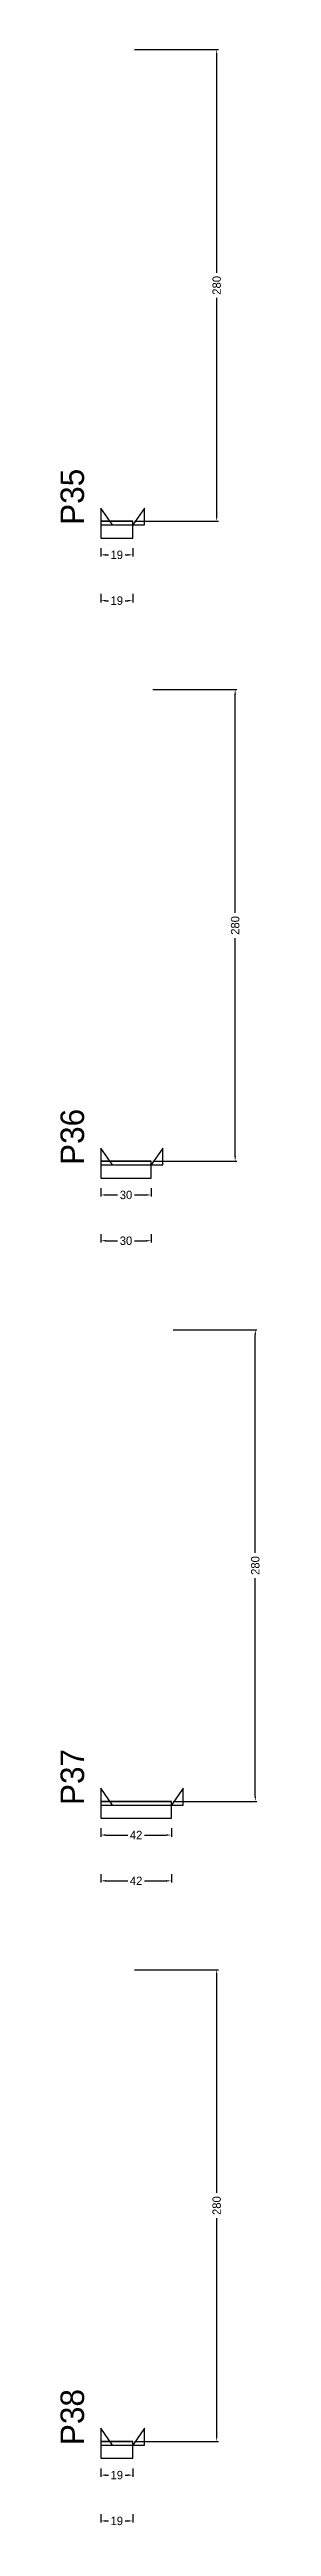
# Model space of a CAD drawing. Header units: centimetres. Extents: x -12000 to 4115, y -10266 to 2668.
# Drawn here: x 3976 to 4095, y -6888 to -5418 of the extents above; entities that cross this region are included whole.
import ezdxf

# ---------------------------------------------------------------- set-up
doc = ezdxf.new("R2010")
doc.units = ezdxf.units.CM
for name, color, linetype in [('NOMENCLATURA', 7, 'Continuous'), ('SARR_2.2x10', 60, 'Continuous'), ('SARR_2.2x7', 40, 'Continuous')]:
    doc.layers.add(name, color=color, linetype=linetype)
doc.dimstyles.new('PAINEL-NOVA', dxfattribs={"dimtxt": 5, "dimasz": 3, "dimexe": 1, "dimexo": 1, "dimgap": 1, "dimtad": 1, "dimcen": 2.5, "dimazin": 3, "dimtfac": 1, "dimtmove": 0, "dimatfit": 3})

msp = doc.modelspace()

# ---------------------------------------------------------------- texts
at = {"layer": 'NOMENCLATURA'}
for s, p in [('P35', (3990, -5700)), ('P36', (3990, -6080)), ('P37', (3990, -6460)), ('P38', (3990, -6840))]:
    msp.add_text(s, height=14, rotation=90, dxfattribs=at).set_placement(p)

# ---------------------------------------------------------------- blocks, each defined once
blk = doc.blocks.new('_CLOSEDFILLED')
at = {"color": 0, "linetype": 'BYBLOCK'}
blk.add_solid([(-1, 0.16), (0, 0), (-1, -0.16)], dxfattribs=at)
blk = doc.blocks.new('*D489')
for p, q in [((4000, -6853.8), (4000, -6858.8)), ((4003, -6857.8), (4004.5, -6857.8)), ((4014.5, -6857.8), (4016, -6857.8)), ((4019, -6853.8), (4019, -6858.8))]:
    blk.add_line(p, q)
at = {"layer": 'Defpoints'}
for p in [(4000, -6852.8), (4000, -6857.8), (4019, -6852.8)]:
    blk.add_point(p, dxfattribs=at)
at = {"layer": 'SARR_2.2x10', "xscale": 3, "yscale": 3, "rotation": 180}
blk.add_blockref('_CLOSEDFILLED', (4000, -6857.8), dxfattribs=at)
at = {"layer": 'SARR_2.2x10', "xscale": 3, "yscale": 3}
blk.add_blockref('_CLOSEDFILLED', (4019, -6857.8), dxfattribs=at)
at = {"layer": 'SARR_2.2x10', "insert": (4009.5, -6857.8), "char_height": 5, "attachment_point": 5}
blk.add_mtext('19', dxfattribs=at)
blk = doc.blocks.new('*D490')
for p, q in [((4020, -6557.8), (4070, -6557.8)), ((4069, -6690.3), (4069, -6560.8)), ((4069, -6834.8), (4069, -6705.3)), ((4020, -6837.8), (4070, -6837.8))]:
    blk.add_line(p, q)
at = {"layer": 'Defpoints'}
for p in [(4019, -6557.8), (4019, -6837.8), (4069, -6837.8)]:
    blk.add_point(p, dxfattribs=at)
at = {"layer": 'SARR_2.2x10', "xscale": 3, "yscale": 3}
for p, rotation in [((4069, -6557.8), 90), ((4069, -6837.8), 270)]:
    blk.add_blockref('_CLOSEDFILLED', p, dxfattribs=dict(at, rotation=rotation))
at = {"layer": 'SARR_2.2x10', "insert": (4069, -6697.8), "char_height": 5, "attachment_point": 5, "rotation": 90}
blk.add_mtext('280', dxfattribs=at)
blk = doc.blocks.new('*D491')
for p, q in [((4020, -6557.8), (4070, -6557.8)), ((4069, -6690.3), (4069, -6560.8)), ((4069, -6834.8), (4069, -6705.3)), ((4020, -6837.8), (4070, -6837.8))]:
    blk.add_line(p, q)
at = {"layer": 'Defpoints'}
for p in [(4019, -6557.8), (4019, -6837.8), (4069, -6837.8)]:
    blk.add_point(p, dxfattribs=at)
at = {"layer": 'SARR_2.2x10', "xscale": 3, "yscale": 3}
for p, rotation in [((4069, -6557.8), 90), ((4069, -6837.8), 270)]:
    blk.add_blockref('_CLOSEDFILLED', p, dxfattribs=dict(at, rotation=rotation))
at = {"layer": 'SARR_2.2x10', "insert": (4069, -6697.8), "char_height": 5, "attachment_point": 5, "rotation": 90}
blk.add_mtext('280', dxfattribs=at)
blk = doc.blocks.new('*D492')
for p, q in [((4020, -6557.8), (4070, -6557.8)), ((4069, -6690.3), (4069, -6560.8)), ((4069, -6834.8), (4069, -6705.3)), ((4020, -6837.8), (4070, -6837.8))]:
    blk.add_line(p, q)
at = {"layer": 'Defpoints'}
for p in [(4019, -6557.8), (4019, -6837.8), (4069, -6837.8)]:
    blk.add_point(p, dxfattribs=at)
at = {"layer": 'SARR_2.2x10', "xscale": 3, "yscale": 3}
for p, rotation in [((4069, -6557.8), 90), ((4069, -6837.8), 270)]:
    blk.add_blockref('_CLOSEDFILLED', p, dxfattribs=dict(at, rotation=rotation))
at = {"layer": 'SARR_2.2x10', "insert": (4069, -6697.8), "char_height": 5, "attachment_point": 5, "rotation": 90}
blk.add_mtext('280', dxfattribs=at)
blk = doc.blocks.new('*D493')
for p, q in [((4020, -6557.8), (4070, -6557.8)), ((4069, -6690.3), (4069, -6560.8)), ((4069, -6834.8), (4069, -6705.3)), ((4020, -6837.8), (4070, -6837.8))]:
    blk.add_line(p, q)
at = {"layer": 'Defpoints'}
for p in [(4019, -6557.8), (4019, -6837.8), (4069, -6837.8)]:
    blk.add_point(p, dxfattribs=at)
at = {"layer": 'SARR_2.2x10', "xscale": 3, "yscale": 3}
for p, rotation in [((4069, -6557.8), 90), ((4069, -6837.8), 270)]:
    blk.add_blockref('_CLOSEDFILLED', p, dxfattribs=dict(at, rotation=rotation))
at = {"layer": 'SARR_2.2x10', "insert": (4069, -6697.8), "char_height": 5, "attachment_point": 5, "rotation": 90}
blk.add_mtext('280', dxfattribs=at)
blk = doc.blocks.new('*D494')
for p, q in [((4000, -6881), (4000, -6886)), ((4019, -6881), (4019, -6886)), ((4003, -6885), (4004.5, -6885)), ((4014.5, -6885), (4016, -6885))]:
    blk.add_line(p, q)
at = {"layer": 'Defpoints'}
for p in [(4000, -6880), (4019, -6880), (4000, -6885)]:
    blk.add_point(p, dxfattribs=at)
at = {"layer": 'SARR_2.2x10', "xscale": 3, "yscale": 3, "rotation": 180}
blk.add_blockref('_CLOSEDFILLED', (4000, -6885), dxfattribs=at)
at = {"layer": 'SARR_2.2x10', "xscale": 3, "yscale": 3}
blk.add_blockref('_CLOSEDFILLED', (4019, -6885), dxfattribs=at)
at = {"layer": 'SARR_2.2x10', "insert": (4009.5, -6885), "char_height": 5, "attachment_point": 5}
blk.add_mtext('19', dxfattribs=at)
blk = doc.blocks.new('GRA-E')
at = {"layer": 'SARR_2.2x7'}
blk.add_lwpolyline([(0, 0), (7, 0), (0, 10)], close=True, dxfattribs=at)
blk = doc.blocks.new('GRA-D')
at = {"layer": 'SARR_2.2x7'}
blk.add_lwpolyline([(0, 0), (7, 0), (7, 10)], close=True, dxfattribs=at)
blk = doc.blocks.new('*D463')
for p, q in [((4000, -6473.8), (4000, -6478.8)), ((4003, -6477.8), (4016, -6477.8)), ((4026, -6477.8), (4039, -6477.8)), ((4042, -6473.8), (4042, -6478.8))]:
    blk.add_line(p, q)
at = {"layer": 'Defpoints'}
for p in [(4000, -6472.8), (4000, -6477.8), (4042, -6472.8)]:
    blk.add_point(p, dxfattribs=at)
at = {"layer": 'SARR_2.2x10', "xscale": 3, "yscale": 3, "rotation": 180}
blk.add_blockref('_CLOSEDFILLED', (4000, -6477.8), dxfattribs=at)
at = {"layer": 'SARR_2.2x10', "xscale": 3, "yscale": 3}
blk.add_blockref('_CLOSEDFILLED', (4042, -6477.8), dxfattribs=at)
at = {"layer": 'SARR_2.2x10', "insert": (4021, -6477.8), "char_height": 5, "attachment_point": 5}
blk.add_mtext('42', dxfattribs=at)
blk = doc.blocks.new('*D464')
for p, q in [((4043, -6177.8), (4093, -6177.8)), ((4092, -6310.3), (4092, -6180.8)), ((4092, -6454.8), (4092, -6325.3)), ((4043, -6457.8), (4093, -6457.8))]:
    blk.add_line(p, q)
at = {"layer": 'Defpoints'}
for p in [(4042, -6177.8), (4042, -6457.8), (4092, -6457.8)]:
    blk.add_point(p, dxfattribs=at)
at = {"layer": 'SARR_2.2x10', "xscale": 3, "yscale": 3}
for p, rotation in [((4092, -6177.8), 90), ((4092, -6457.8), 270)]:
    blk.add_blockref('_CLOSEDFILLED', p, dxfattribs=dict(at, rotation=rotation))
at = {"layer": 'SARR_2.2x10', "insert": (4092, -6317.8), "char_height": 5, "attachment_point": 5, "rotation": 90}
blk.add_mtext('280', dxfattribs=at)
blk = doc.blocks.new('*D465')
for p, q in [((4043, -6177.8), (4093, -6177.8)), ((4092, -6310.3), (4092, -6180.8)), ((4092, -6454.8), (4092, -6325.3)), ((4043, -6457.8), (4093, -6457.8))]:
    blk.add_line(p, q)
at = {"layer": 'Defpoints'}
for p in [(4042, -6177.8), (4042, -6457.8), (4092, -6457.8)]:
    blk.add_point(p, dxfattribs=at)
at = {"layer": 'SARR_2.2x10', "xscale": 3, "yscale": 3}
for p, rotation in [((4092, -6177.8), 90), ((4092, -6457.8), 270)]:
    blk.add_blockref('_CLOSEDFILLED', p, dxfattribs=dict(at, rotation=rotation))
at = {"layer": 'SARR_2.2x10', "insert": (4092, -6317.8), "char_height": 5, "attachment_point": 5, "rotation": 90}
blk.add_mtext('280', dxfattribs=at)
blk = doc.blocks.new('*D466')
for p, q in [((4043, -6177.8), (4093, -6177.8)), ((4092, -6310.3), (4092, -6180.8)), ((4092, -6454.8), (4092, -6325.3)), ((4043, -6457.8), (4093, -6457.8))]:
    blk.add_line(p, q)
at = {"layer": 'Defpoints'}
for p in [(4042, -6177.8), (4042, -6457.8), (4092, -6457.8)]:
    blk.add_point(p, dxfattribs=at)
at = {"layer": 'SARR_2.2x10', "xscale": 3, "yscale": 3}
for p, rotation in [((4092, -6177.8), 90), ((4092, -6457.8), 270)]:
    blk.add_blockref('_CLOSEDFILLED', p, dxfattribs=dict(at, rotation=rotation))
at = {"layer": 'SARR_2.2x10', "insert": (4092, -6317.8), "char_height": 5, "attachment_point": 5, "rotation": 90}
blk.add_mtext('280', dxfattribs=at)
blk = doc.blocks.new('*D467')
for p, q in [((4043, -6177.8), (4093, -6177.8)), ((4092, -6310.3), (4092, -6180.8)), ((4092, -6454.8), (4092, -6325.3)), ((4043, -6457.8), (4093, -6457.8))]:
    blk.add_line(p, q)
at = {"layer": 'Defpoints'}
for p in [(4042, -6177.8), (4042, -6457.8), (4092, -6457.8)]:
    blk.add_point(p, dxfattribs=at)
at = {"layer": 'SARR_2.2x10', "xscale": 3, "yscale": 3}
for p, rotation in [((4092, -6177.8), 90), ((4092, -6457.8), 270)]:
    blk.add_blockref('_CLOSEDFILLED', p, dxfattribs=dict(at, rotation=rotation))
at = {"layer": 'SARR_2.2x10', "insert": (4092, -6317.8), "char_height": 5, "attachment_point": 5, "rotation": 90}
blk.add_mtext('280', dxfattribs=at)
blk = doc.blocks.new('*D468')
for p, q in [((4000, -6501), (4000, -6506)), ((4003, -6505), (4016, -6505)), ((4026, -6505), (4039, -6505)), ((4042, -6501), (4042, -6506))]:
    blk.add_line(p, q)
at = {"layer": 'Defpoints'}
for p in [(4000, -6500), (4000, -6505), (4042, -6500)]:
    blk.add_point(p, dxfattribs=at)
at = {"layer": 'SARR_2.2x10', "xscale": 3, "yscale": 3, "rotation": 180}
blk.add_blockref('_CLOSEDFILLED', (4000, -6505), dxfattribs=at)
at = {"layer": 'SARR_2.2x10', "xscale": 3, "yscale": 3}
blk.add_blockref('_CLOSEDFILLED', (4042, -6505), dxfattribs=at)
at = {"layer": 'SARR_2.2x10', "insert": (4021, -6505), "char_height": 5, "attachment_point": 5}
blk.add_mtext('42', dxfattribs=at)
blk = doc.blocks.new('*D437')
for p, q in [((4000, -6093.8), (4000, -6098.8)), ((4003, -6097.8), (4010, -6097.8)), ((4020, -6097.8), (4027, -6097.8)), ((4030, -6093.8), (4030, -6098.8))]:
    blk.add_line(p, q)
at = {"layer": 'Defpoints'}
for p in [(4000, -6092.8), (4000, -6097.8), (4030, -6092.8)]:
    blk.add_point(p, dxfattribs=at)
at = {"layer": 'SARR_2.2x10', "xscale": 3, "yscale": 3, "rotation": 180}
blk.add_blockref('_CLOSEDFILLED', (4000, -6097.8), dxfattribs=at)
at = {"layer": 'SARR_2.2x10', "xscale": 3, "yscale": 3}
blk.add_blockref('_CLOSEDFILLED', (4030, -6097.8), dxfattribs=at)
at = {"layer": 'SARR_2.2x10', "insert": (4015, -6097.8), "char_height": 5, "attachment_point": 5}
blk.add_mtext('30', dxfattribs=at)
blk = doc.blocks.new('*D438')
for p, q in [((4031, -5797.8), (4081, -5797.8)), ((4080, -5930.3), (4080, -5800.8)), ((4080, -6074.8), (4080, -5945.3)), ((4031, -6077.8), (4081, -6077.8))]:
    blk.add_line(p, q)
at = {"layer": 'Defpoints'}
for p in [(4030, -5797.8), (4030, -6077.8), (4080, -6077.8)]:
    blk.add_point(p, dxfattribs=at)
at = {"layer": 'SARR_2.2x10', "xscale": 3, "yscale": 3}
for p, rotation in [((4080, -5797.8), 90), ((4080, -6077.8), 270)]:
    blk.add_blockref('_CLOSEDFILLED', p, dxfattribs=dict(at, rotation=rotation))
at = {"layer": 'SARR_2.2x10', "insert": (4080, -5937.8), "char_height": 5, "attachment_point": 5, "rotation": 90}
blk.add_mtext('280', dxfattribs=at)
blk = doc.blocks.new('*D439')
for p, q in [((4031, -5797.8), (4081, -5797.8)), ((4080, -5930.3), (4080, -5800.8)), ((4080, -6074.8), (4080, -5945.3)), ((4031, -6077.8), (4081, -6077.8))]:
    blk.add_line(p, q)
at = {"layer": 'Defpoints'}
for p in [(4030, -5797.8), (4030, -6077.8), (4080, -6077.8)]:
    blk.add_point(p, dxfattribs=at)
at = {"layer": 'SARR_2.2x10', "xscale": 3, "yscale": 3}
for p, rotation in [((4080, -5797.8), 90), ((4080, -6077.8), 270)]:
    blk.add_blockref('_CLOSEDFILLED', p, dxfattribs=dict(at, rotation=rotation))
at = {"layer": 'SARR_2.2x10', "insert": (4080, -5937.8), "char_height": 5, "attachment_point": 5, "rotation": 90}
blk.add_mtext('280', dxfattribs=at)
blk = doc.blocks.new('*D440')
for p, q in [((4031, -5797.8), (4081, -5797.8)), ((4080, -5930.3), (4080, -5800.8)), ((4080, -6074.8), (4080, -5945.3)), ((4031, -6077.8), (4081, -6077.8))]:
    blk.add_line(p, q)
at = {"layer": 'Defpoints'}
for p in [(4030, -5797.8), (4030, -6077.8), (4080, -6077.8)]:
    blk.add_point(p, dxfattribs=at)
at = {"layer": 'SARR_2.2x10', "xscale": 3, "yscale": 3}
for p, rotation in [((4080, -5797.8), 90), ((4080, -6077.8), 270)]:
    blk.add_blockref('_CLOSEDFILLED', p, dxfattribs=dict(at, rotation=rotation))
at = {"layer": 'SARR_2.2x10', "insert": (4080, -5937.8), "char_height": 5, "attachment_point": 5, "rotation": 90}
blk.add_mtext('280', dxfattribs=at)
blk = doc.blocks.new('*D441')
for p, q in [((4031, -5797.8), (4081, -5797.8)), ((4080, -5930.3), (4080, -5800.8)), ((4080, -6074.8), (4080, -5945.3)), ((4031, -6077.8), (4081, -6077.8))]:
    blk.add_line(p, q)
at = {"layer": 'Defpoints'}
for p in [(4030, -5797.8), (4030, -6077.8), (4080, -6077.8)]:
    blk.add_point(p, dxfattribs=at)
at = {"layer": 'SARR_2.2x10', "xscale": 3, "yscale": 3}
for p, rotation in [((4080, -5797.8), 90), ((4080, -6077.8), 270)]:
    blk.add_blockref('_CLOSEDFILLED', p, dxfattribs=dict(at, rotation=rotation))
at = {"layer": 'SARR_2.2x10', "insert": (4080, -5937.8), "char_height": 5, "attachment_point": 5, "rotation": 90}
blk.add_mtext('280', dxfattribs=at)
blk = doc.blocks.new('*D442')
for p, q in [((4000, -6121), (4000, -6126)), ((4003, -6125), (4010, -6125)), ((4020, -6125), (4027, -6125)), ((4030, -6121), (4030, -6126))]:
    blk.add_line(p, q)
at = {"layer": 'Defpoints'}
for p in [(4000, -6120), (4000, -6125), (4030, -6120)]:
    blk.add_point(p, dxfattribs=at)
at = {"layer": 'SARR_2.2x10', "xscale": 3, "yscale": 3, "rotation": 180}
blk.add_blockref('_CLOSEDFILLED', (4000, -6125), dxfattribs=at)
at = {"layer": 'SARR_2.2x10', "xscale": 3, "yscale": 3}
blk.add_blockref('_CLOSEDFILLED', (4030, -6125), dxfattribs=at)
at = {"layer": 'SARR_2.2x10', "insert": (4015, -6125), "char_height": 5, "attachment_point": 5}
blk.add_mtext('30', dxfattribs=at)
blk = doc.blocks.new('*D411')
for p, q in [((4000, -5713.8), (4000, -5718.8)), ((4003, -5717.8), (4004.5, -5717.8)), ((4014.5, -5717.8), (4016, -5717.8)), ((4019, -5713.8), (4019, -5718.8))]:
    blk.add_line(p, q)
at = {"layer": 'Defpoints'}
for p in [(4000, -5712.8), (4000, -5717.8), (4019, -5712.8)]:
    blk.add_point(p, dxfattribs=at)
at = {"layer": 'SARR_2.2x10', "xscale": 3, "yscale": 3, "rotation": 180}
blk.add_blockref('_CLOSEDFILLED', (4000, -5717.8), dxfattribs=at)
at = {"layer": 'SARR_2.2x10', "xscale": 3, "yscale": 3}
blk.add_blockref('_CLOSEDFILLED', (4019, -5717.8), dxfattribs=at)
at = {"layer": 'SARR_2.2x10', "insert": (4009.5, -5717.8), "char_height": 5, "attachment_point": 5}
blk.add_mtext('19', dxfattribs=at)
blk = doc.blocks.new('*D412')
for p, q in [((4020, -5417.8), (4070, -5417.8)), ((4069, -5550.3), (4069, -5420.8)), ((4069, -5694.8), (4069, -5565.3)), ((4020, -5697.8), (4070, -5697.8))]:
    blk.add_line(p, q)
at = {"layer": 'Defpoints'}
for p in [(4019, -5417.8), (4019, -5697.8), (4069, -5697.8)]:
    blk.add_point(p, dxfattribs=at)
at = {"layer": 'SARR_2.2x10', "xscale": 3, "yscale": 3}
for p, rotation in [((4069, -5417.8), 90), ((4069, -5697.8), 270)]:
    blk.add_blockref('_CLOSEDFILLED', p, dxfattribs=dict(at, rotation=rotation))
at = {"layer": 'SARR_2.2x10', "insert": (4069, -5557.8), "char_height": 5, "attachment_point": 5, "rotation": 90}
blk.add_mtext('280', dxfattribs=at)
blk = doc.blocks.new('*D413')
for p, q in [((4020, -5417.8), (4070, -5417.8)), ((4069, -5550.3), (4069, -5420.8)), ((4069, -5694.8), (4069, -5565.3)), ((4020, -5697.8), (4070, -5697.8))]:
    blk.add_line(p, q)
at = {"layer": 'Defpoints'}
for p in [(4019, -5417.8), (4019, -5697.8), (4069, -5697.8)]:
    blk.add_point(p, dxfattribs=at)
at = {"layer": 'SARR_2.2x10', "xscale": 3, "yscale": 3}
for p, rotation in [((4069, -5417.8), 90), ((4069, -5697.8), 270)]:
    blk.add_blockref('_CLOSEDFILLED', p, dxfattribs=dict(at, rotation=rotation))
at = {"layer": 'SARR_2.2x10', "insert": (4069, -5557.8), "char_height": 5, "attachment_point": 5, "rotation": 90}
blk.add_mtext('280', dxfattribs=at)
blk = doc.blocks.new('*D414')
for p, q in [((4020, -5417.8), (4070, -5417.8)), ((4069, -5550.3), (4069, -5420.8)), ((4069, -5694.8), (4069, -5565.3)), ((4020, -5697.8), (4070, -5697.8))]:
    blk.add_line(p, q)
at = {"layer": 'Defpoints'}
for p in [(4019, -5417.8), (4019, -5697.8), (4069, -5697.8)]:
    blk.add_point(p, dxfattribs=at)
at = {"layer": 'SARR_2.2x10', "xscale": 3, "yscale": 3}
for p, rotation in [((4069, -5417.8), 90), ((4069, -5697.8), 270)]:
    blk.add_blockref('_CLOSEDFILLED', p, dxfattribs=dict(at, rotation=rotation))
at = {"layer": 'SARR_2.2x10', "insert": (4069, -5557.8), "char_height": 5, "attachment_point": 5, "rotation": 90}
blk.add_mtext('280', dxfattribs=at)
blk = doc.blocks.new('*D415')
for p, q in [((4020, -5417.8), (4070, -5417.8)), ((4069, -5550.3), (4069, -5420.8)), ((4069, -5694.8), (4069, -5565.3)), ((4020, -5697.8), (4070, -5697.8))]:
    blk.add_line(p, q)
at = {"layer": 'Defpoints'}
for p in [(4019, -5417.8), (4019, -5697.8), (4069, -5697.8)]:
    blk.add_point(p, dxfattribs=at)
at = {"layer": 'SARR_2.2x10', "xscale": 3, "yscale": 3}
for p, rotation in [((4069, -5417.8), 90), ((4069, -5697.8), 270)]:
    blk.add_blockref('_CLOSEDFILLED', p, dxfattribs=dict(at, rotation=rotation))
at = {"layer": 'SARR_2.2x10', "insert": (4069, -5557.8), "char_height": 5, "attachment_point": 5, "rotation": 90}
blk.add_mtext('280', dxfattribs=at)
blk = doc.blocks.new('*D416')
for p, q in [((4000, -5741), (4000, -5746)), ((4003, -5745), (4004.5, -5745)), ((4014.5, -5745), (4016, -5745)), ((4019, -5741), (4019, -5746))]:
    blk.add_line(p, q)
at = {"layer": 'Defpoints'}
for p in [(4000, -5740), (4000, -5745), (4019, -5740)]:
    blk.add_point(p, dxfattribs=at)
at = {"layer": 'SARR_2.2x10', "xscale": 3, "yscale": 3, "rotation": 180}
blk.add_blockref('_CLOSEDFILLED', (4000, -5745), dxfattribs=at)
at = {"layer": 'SARR_2.2x10', "xscale": 3, "yscale": 3}
blk.add_blockref('_CLOSEDFILLED', (4019, -5745), dxfattribs=at)
at = {"layer": 'SARR_2.2x10', "insert": (4009.5, -5745), "char_height": 5, "attachment_point": 5}
blk.add_mtext('19', dxfattribs=at)

# ---------------------------------------------------------------- dimensions: what is measured, and where the dimension line sits
at = {"layer": 'SARR_2.2x10'}
for base, p1, p2, picture, middle in [((4069, -5697.8), (4019, -5697.8), (4019, -5417.8), '*D412', (4069, -5557.8)), ((4069, -5697.8), (4019, -5697.8), (4019, -5417.8), '*D413', (4069, -5557.8)), ((4069, -5697.8), (4019, -5697.8), (4019, -5417.8), '*D414', (4069, -5557.8)), ((4069, -5697.8), (4019, -5697.8), (4019, -5417.8), '*D415', (4069, -5557.8)), ((4080, -6077.8), (4030, -6077.8), (4030, -5797.8), '*D438', (4080, -5937.8)), ((4080, -6077.8), (4030, -6077.8), (4030, -5797.8), '*D439', (4080, -5937.8)), ((4080, -6077.8), (4030, -6077.8), (4030, -5797.8), '*D440', (4080, -5937.8)), ((4080, -6077.8), (4030, -6077.8), (4030, -5797.8), '*D441', (4080, -5937.8)), ((4092, -6457.8), (4042, -6457.8), (4042, -6177.8), '*D464', (4092, -6317.8)), ((4092, -6457.8), (4042, -6457.8), (4042, -6177.8), '*D465', (4092, -6317.8)), ((4092, -6457.8), (4042, -6457.8), (4042, -6177.8), '*D466', (4092, -6317.8)), ((4092, -6457.8), (4042, -6457.8), (4042, -6177.8), '*D467', (4092, -6317.8)), ((4069, -6837.8), (4019, -6837.8), (4019, -6557.8), '*D490', (4069, -6697.8)), ((4069, -6837.8), (4019, -6837.8), (4019, -6557.8), '*D491', (4069, -6697.8)), ((4069, -6837.8), (4019, -6837.8), (4019, -6557.8), '*D492', (4069, -6697.8)), ((4069, -6837.8), (4019, -6837.8), (4019, -6557.8), '*D493', (4069, -6697.8))]:
    dim = msp.add_linear_dim(base=base, p1=p1, p2=p2, angle=90, dimstyle='PAINEL-NOVA', dxfattribs=at)
    dim.commit()
    dim.dimension.update_dxf_attribs({"geometry": picture, "text_midpoint": middle})
for base, p1, p2, picture, middle in [((4000, -5717.8), (4000, -5712.8), (4019, -5712.8), '*D411', (4009.5, -5717.8)), ((4000, -5745), (4000, -5740), (4019, -5740), '*D416', (4009.5, -5745)), ((4000, -6097.8), (4000, -6092.8), (4030, -6092.8), '*D437', (4015, -6097.8)), ((4000, -6125), (4000, -6120), (4030, -6120), '*D442', (4015, -6125)), ((4000, -6477.8), (4000, -6472.8), (4042, -6472.8), '*D463', (4021, -6477.8)), ((4000, -6505), (4000, -6500), (4042, -6500), '*D468', (4021, -6505)), ((4000, -6857.8), (4000, -6852.8), (4019, -6852.8), '*D489', (4009.5, -6857.8)), ((4000, -6885), (4000, -6880), (4019, -6880), '*D494', (4009.5, -6885))]:
    dim = msp.add_linear_dim(base=base, p1=p1, p2=p2, dimstyle='PAINEL-NOVA', dxfattribs=at)
    dim.commit()
    dim.dimension.update_dxf_attribs({"geometry": picture, "text_midpoint": middle})

# ---------------------------------------------------------------- linework, layer by layer
at = {"layer": 'SARR_2.2x10'}
for p, q in [((4019, -5697.8), (4000, -5697.8)), ((4000, -5697.8), (4000, -5707.8)), ((4019, -5707.8), (4019, -5697.8)), ((4000, -5707.8), (4019, -5707.8)), ((4030, -6077.8), (4000, -6077.8)), ((4000, -6077.8), (4000, -6087.8)), ((4030, -6087.8), (4030, -6077.8)), ((4000, -6087.8), (4030, -6087.8)), ((4042, -6457.8), (4000, -6457.8)), ((4000, -6457.8), (4000, -6467.8)), ((4000, -6467.8), (4042, -6467.8)), ((4042, -6467.8), (4042, -6457.8)), ((4019, -6837.8), (4000, -6837.8)), ((4000, -6837.8), (4000, -6847.8)), ((4000, -6847.8), (4019, -6847.8)), ((4019, -6847.8), (4019, -6837.8))]:
    msp.add_line(p, q, dxfattribs=at)
at = {"layer": 'SARR_2.2x7'}
for p, q in [((4019, -5697.8), (4000, -5697.8)), ((4000, -5697.8), (4000, -5700)), ((4000, -5697.8), (4007, -5697.8)), ((4000, -5697.8), (4007, -5697.8)), ((4000, -5697.8), (4007, -5697.8)), ((4000, -5697.8), (4007, -5697.8)), ((4000, -5700), (4019, -5700)), ((4007, -5697.8), (4019, -5697.8)), ((4007, -5697.8), (4019, -5697.8)), ((4007, -5697.8), (4019, -5697.8)), ((4007, -5697.8), (4019, -5697.8)), ((4019, -5700), (4019, -5697.8)), ((4030, -6077.8), (4000, -6077.8)), ((4000, -6077.8), (4000, -6080)), ((4000, -6077.8), (4007, -6077.8)), ((4000, -6077.8), (4007, -6077.8)), ((4000, -6077.8), (4007, -6077.8)), ((4000, -6077.8), (4007, -6077.8)), ((4000, -6080), (4030, -6080)), ((4007, -6077.8), (4030, -6077.8)), ((4007, -6077.8), (4030, -6077.8)), ((4007, -6077.8), (4030, -6077.8)), ((4007, -6077.8), (4030, -6077.8)), ((4030, -6080), (4030, -6077.8)), ((4042, -6457.8), (4000, -6457.8)), ((4000, -6457.8), (4000, -6460)), ((4000, -6457.8), (4007, -6457.8)), ((4000, -6457.8), (4007, -6457.8)), ((4000, -6457.8), (4007, -6457.8)), ((4000, -6457.8), (4007, -6457.8)), ((4000, -6460), (4042, -6460)), ((4007, -6457.8), (4042, -6457.8)), ((4007, -6457.8), (4042, -6457.8)), ((4007, -6457.8), (4042, -6457.8)), ((4007, -6457.8), (4042, -6457.8)), ((4042, -6460), (4042, -6457.8)), ((4019, -6837.8), (4000, -6837.8)), ((4000, -6837.8), (4000, -6840)), ((4000, -6837.8), (4007, -6837.8)), ((4000, -6837.8), (4007, -6837.8)), ((4000, -6837.8), (4007, -6837.8)), ((4000, -6837.8), (4007, -6837.8)), ((4000, -6840), (4019, -6840)), ((4007, -6837.8), (4019, -6837.8)), ((4007, -6837.8), (4019, -6837.8)), ((4007, -6837.8), (4019, -6837.8)), ((4007, -6837.8), (4019, -6837.8)), ((4019, -6840), (4019, -6837.8))]:
    msp.add_line(p, q, dxfattribs=at)

# ---------------------------------------------------------------- block references
for name, p in [('GRA-E', (4000, -5700)), ('GRA-D', (4019, -5700)), ('GRA-E', (4000, -6080)), ('GRA-D', (4030, -6080)), ('GRA-E', (4000, -6460)), ('GRA-D', (4042, -6460)), ('GRA-E', (4000, -6840)), ('GRA-D', (4019, -6840))]:
    msp.add_blockref(name, p, dxfattribs=at)

msp.set_redraw_order([(e.dxf.handle, doc.entitydb.next_handle()) for e in msp.query("TEXT MTEXT ATTDEF DIMENSION ARC_DIMENSION")])  # texts and dimensions are drawn at this point

doc.saveas('drawing.dxf')
